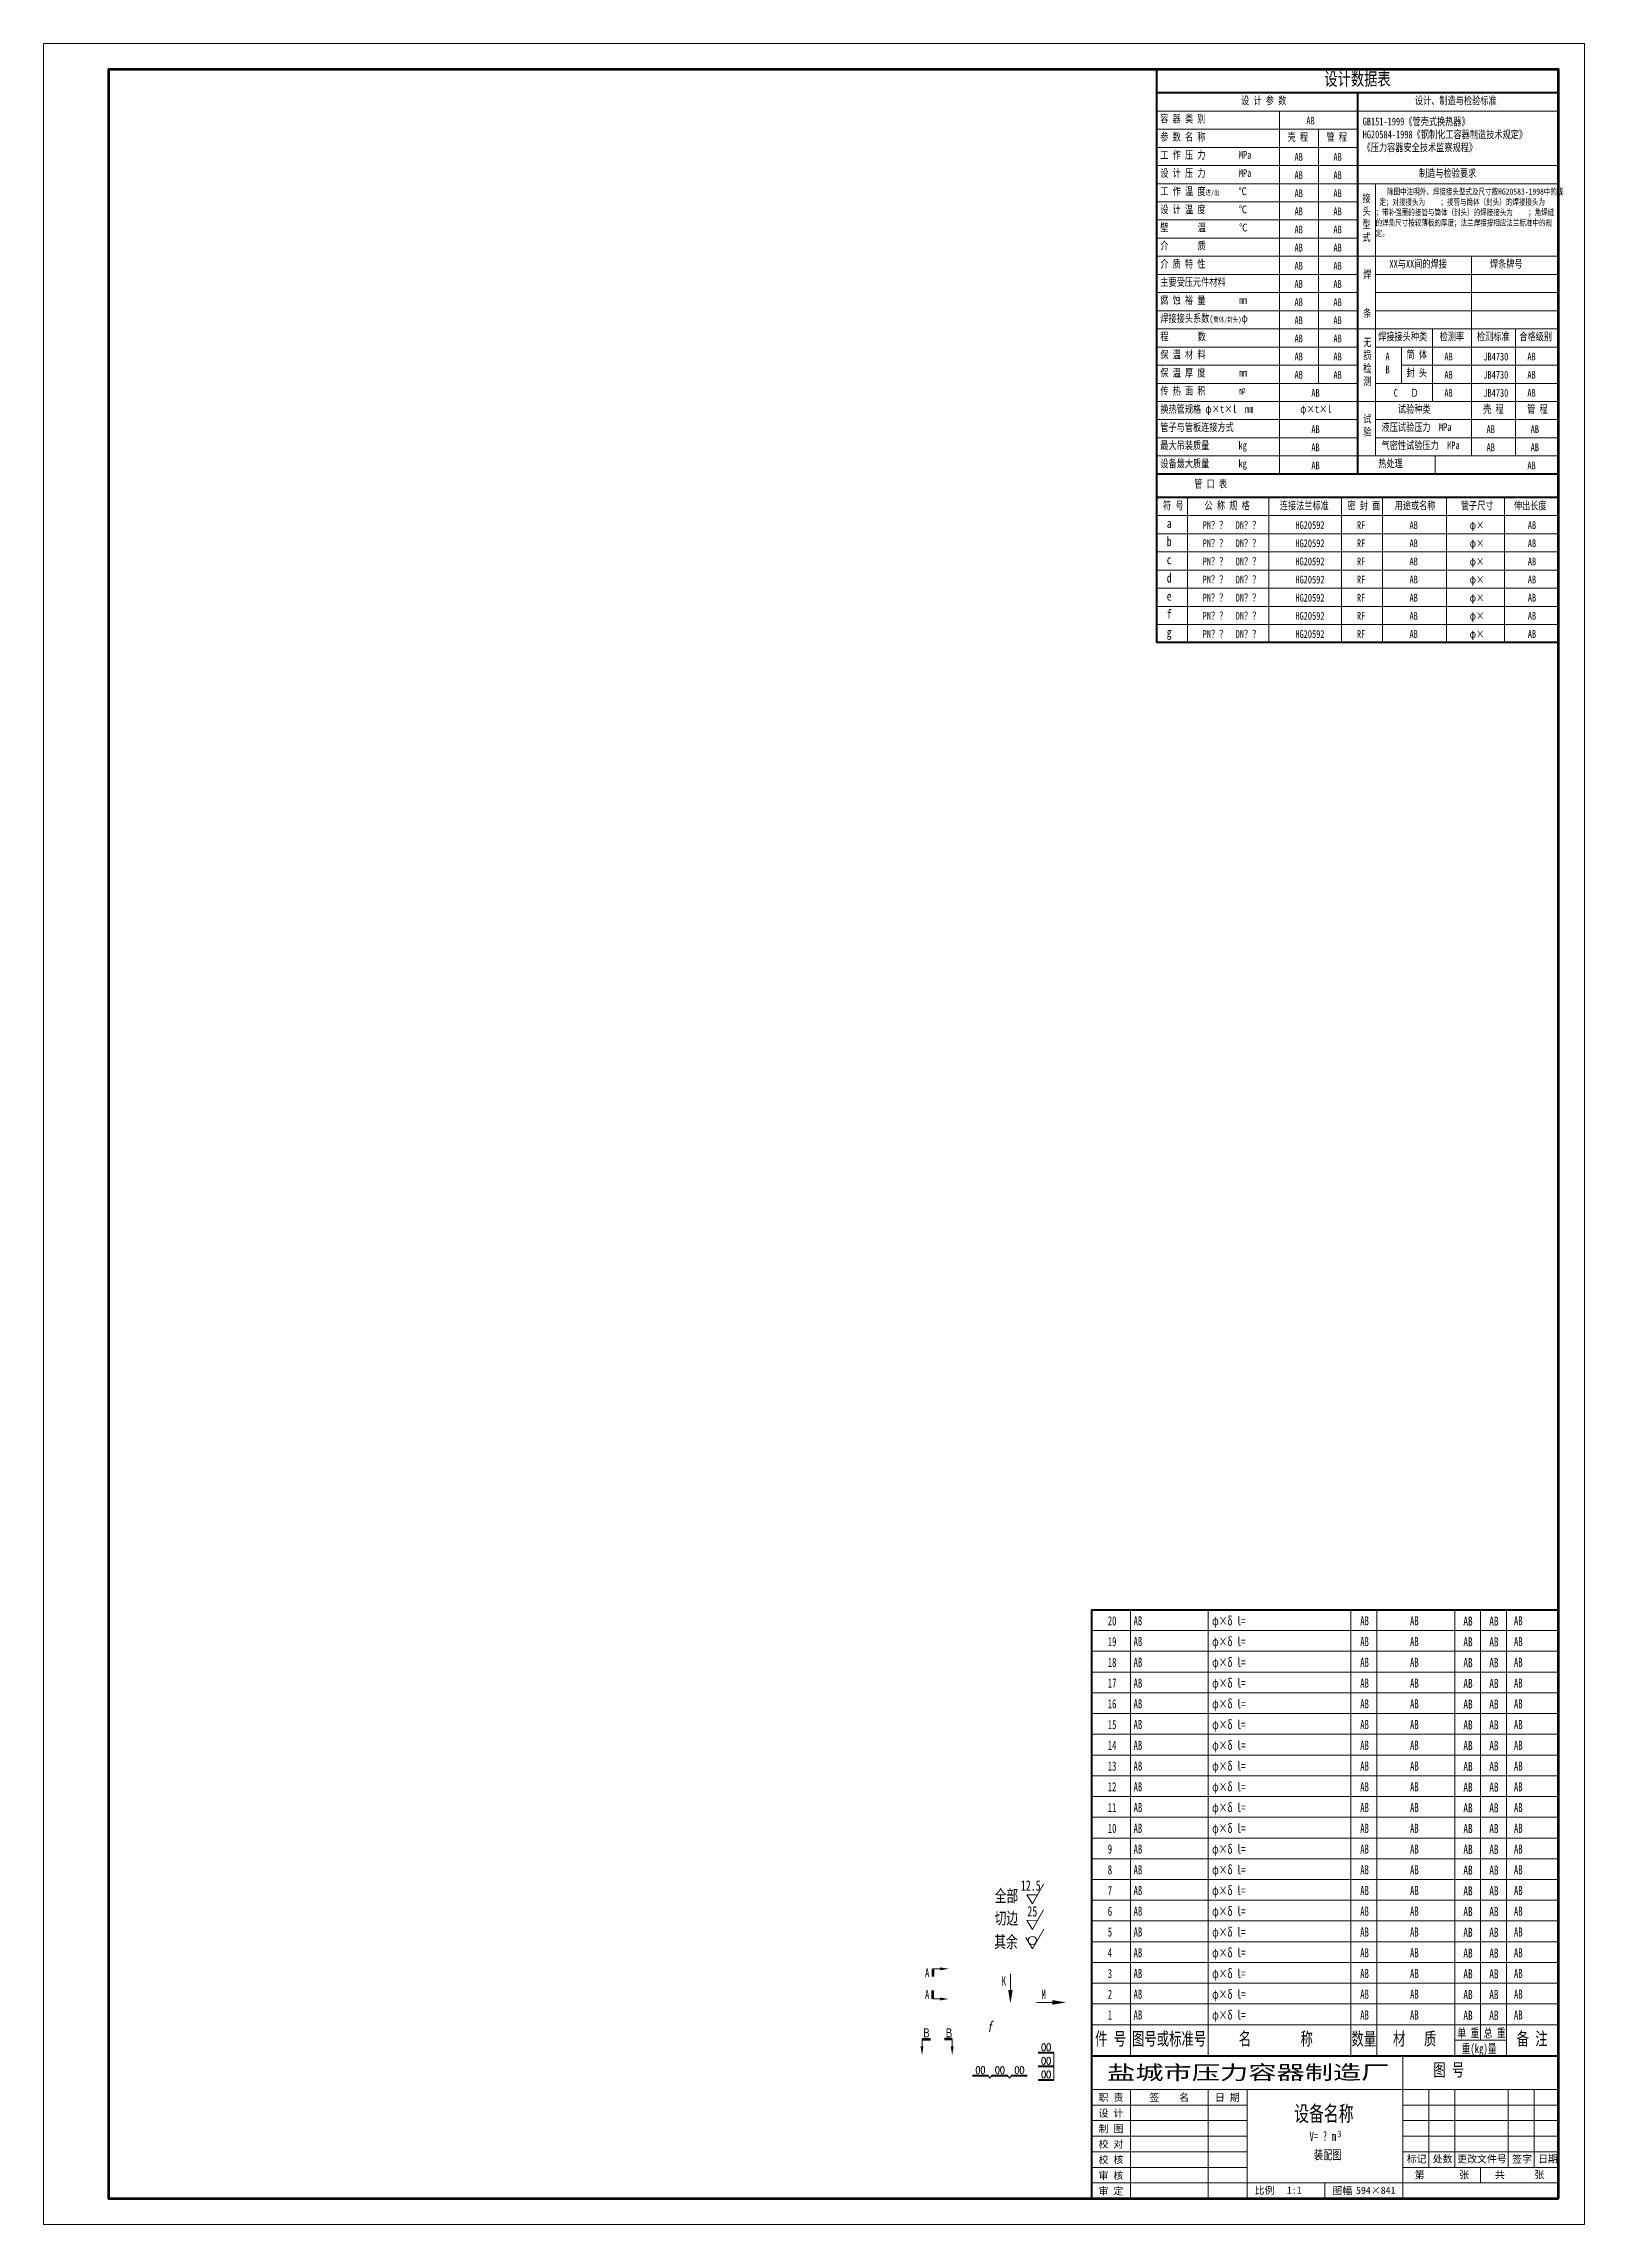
# Model space of a CAD drawing. Extents: x 0 to 23518, y -2902 to 4226.
# Drawn here: x 948 to 1542, y -2792 to -1951 of the extents above; entities that cross this region are included whole.
import ezdxf
from ezdxf.enums import TextEntityAlignment as Align

# ---------------------------------------------------------------- set-up
doc = ezdxf.new("R2010")
doc.units = 0
doc.header["$LTSCALE"] = 10
for name, color, linetype, lineweight in [('A 粗实线', 1, 'CONTINUOUS', 40), ('B 细实线', 7, 'CONTINUOUS', 18), ('C 文 字', 2, 'CONTINUOUS', 20), ('J 标注尺寸', 2, 'CONTINUOUS', 18)]:
    doc.layers.add(name, color=color, linetype=linetype, lineweight=lineweight)
doc.styles.add('HZTXT', font='SIMFANG.TTF', dxfattribs={"width": 0.75})
doc.styles.add('ITALICT', font='ITALICT.shx', dxfattribs={"width": 0.7})
doc.styles.add('ROMANC', font='romanc', dxfattribs={"width": 0.7, "height": 6})
doc.styles.add('标题中文', font='SIMFANG.TTF', dxfattribs={"width": 0.7})

msp = doc.modelspace()

# ---------------------------------------------------------------- texts
at = {"layer": 'C 文 字'}
for s, height, style, width, p in [('AB', 3.5, 'HZTXT', 0.75, (1497.07, -2559.11)), ('AB', 3.5, 'HZTXT', 0.75, (1507.07, -2559.11)), ('AB', 3.5, 'HZTXT', 0.75, (1497.07, -2567.11)), ('AB', 3.5, 'HZTXT', 0.75, (1497.07, -2575.11)), ('AB', 3.5, 'HZTXT', 0.75, (1507.07, -2567.11)), ('AB', 3.5, 'HZTXT', 0.75, (1507.07, -2575.11)), ('AB', 3.5, 'HZTXT', 0.75, (1497.07, -2583.11)), ('AB', 3.5, 'HZTXT', 0.75, (1507.07, -2583.11)), ('AB', 3.5, 'HZTXT', 0.75, (1497.07, -2591.11)), ('AB', 3.5, 'HZTXT', 0.75, (1507.07, -2591.11)), ('AB', 3.5, 'HZTXT', 0.75, (1497.07, -2599.11)), ('AB', 3.5, 'HZTXT', 0.75, (1507.07, -2599.11)), ('AB', 3.5, 'HZTXT', 0.75, (1497.07, -2607.11)), ('AB', 3.5, 'HZTXT', 0.75, (1507.07, -2607.11)), ('AB', 3.5, 'HZTXT', 0.75, (1497.07, -2615.11)), ('AB', 3.5, 'HZTXT', 0.75, (1507.07, -2615.11)), ('AB', 3.5, 'HZTXT', 0.75, (1497.07, -2623.11)), ('AB', 3.5, 'HZTXT', 0.75, (1507.07, -2623.11)), ('AB', 3.5, 'HZTXT', 0.75, (1497.07, -2631.11)), ('AB', 3.5, 'HZTXT', 0.75, (1507.07, -2631.11)), ('AB', 3.5, 'HZTXT', 0.75, (1497.07, -2639.11)), ('AB', 3.5, 'HZTXT', 0.75, (1507.07, -2639.11)), ('AB', 3.5, 'HZTXT', 0.75, (1497.07, -2647.11)), ('AB', 3.5, 'HZTXT', 0.75, (1507.07, -2647.11)), ('AB', 3.5, 'HZTXT', 0.75, (1497.07, -2655.11)), ('AB', 3.5, 'HZTXT', 0.75, (1507.07, -2655.11)), ('AB', 3.5, 'HZTXT', 0.75, (1497.07, -2663.11)), ('AB', 3.5, 'HZTXT', 0.75, (1507.07, -2663.11)), ('AB', 3.5, 'HZTXT', 0.75, (1497.07, -2671.11)), ('AB', 3.5, 'HZTXT', 0.75, (1507.07, -2671.11)), ('AB', 3.5, 'HZTXT', 0.75, (1497.07, -2679.11)), ('AB', 3.5, 'HZTXT', 0.75, (1507.07, -2679.11)), ('AB', 3.5, 'HZTXT', 0.75, (1497.07, -2687.11)), ('AB', 3.5, 'HZTXT', 0.75, (1507.07, -2687.11)), ('AB', 3.5, 'HZTXT', 0.75, (1497.07, -2695.11)), ('AB', 3.5, 'HZTXT', 0.75, (1507.07, -2695.11)), ('AB', 3.5, 'HZTXT', 0.75, (1497.07, -2703.11)), ('AB', 3.5, 'HZTXT', 0.75, (1507.07, -2703.11)), ('AB', 3.5, 'HZTXT', 0.75, (1497.07, -2711.11)), ('AB', 3.5, 'HZTXT', 0.75, (1507.07, -2711.11)), ('00', 2.823, 'ROMANC', 0.8, (1334.42, -2723.39)), ('00', 2.823, 'ROMANC', 0.8, (1309.08, -2732.22)), ('00', 2.823, 'ROMANC', 0.8, (1316.61, -2732.22)), ('00', 2.823, 'ROMANC', 0.8, (1324.15, -2732.22)), ('00', 2.823, 'ROMANC', 0.8, (1334.42, -2728.66)), ('00', 2.823, 'ROMANC', 0.8, (1334.42, -2733.93))]:
    msp.add_text(s, height=height, dxfattribs=dict(at, style=style, width=width)).set_placement(p, align=Align.MIDDLE)
at = {"layer": 'C 文 字', "style": 'HZTXT', "width": 0.7}
for s, p in [('全部', (1314.61, -2665.07)), ('切边', (1314.59, -2673.65)), ('其余', (1314.46, -2682.76))]:
    msp.add_text(s, height=4.73, dxfattribs=at).set_placement(p, align=Align.MIDDLE_LEFT)
for s, p in [('12.5', (1332.31, -2664.26)), ('25', (1330.99, -2674.2))]:
    msp.add_text(s, height=4, dxfattribs=at).set_placement(p, align=Align.BOTTOM_RIGHT)
at = {"layer": 'C 文 字', "style": 'ITALICT', "width": 0.8}
msp.add_text('f', height=4, dxfattribs=at).set_placement((1311.86, -2717.42))
at = {"layer": 'C 文 字', "style": '标题中文', "oblique": 0.5, "width": 1.430365}
msp.add_text('盐城市压力容器制造厂', height=5.5, rotation=0.09587, dxfattribs=at).set_placement((1357.91, -2735.97), (1466.77, -2735.79), align=Align.FIT)
at = {"layer": 'C 文 字', "style": '标题中文', "oblique": 0.5}
msp.add_text('职 责', height=2.8, rotation=0.09587, dxfattribs=at).set_placement((1359.42, -2742.79), align=Align.MIDDLE_CENTER)
for s, p in [('签    名', (1381.88, -2742.69)), ('日 期', (1404.27, -2742.75)), ('设 计', (1359.42, -2748.79)), ('制 图', (1359.42, -2754.79)), ('校 对', (1359.42, -2760.69)), ('校 核', (1359.42, -2766.69)), ('标记', (1477.27, -2766.42)), ('处数', (1487.27, -2766.42)), ('更改文件号', (1502.43, -2766.42)), ('签字', (1517.91, -2766.42)), ('日期', (1527.91, -2766.42)), ('审 核', (1359.42, -2772.79)), ('第       张', (1486.97, -2772.52)), ('共      张', (1516.97, -2772.52)), ('审 定', (1359.42, -2778.79)), ('比例', (1418.6, -2778.54)), ('1:1', (1430.08, -2778.54)), ('图幅', (1448.6, -2778.63)), ('594×841', (1461.49, -2778.63))]:
    msp.add_text(s, height=2.8, rotation=0.09587, dxfattribs=at).set_placement(p, align=Align.MIDDLE)
at = {"layer": 'C 文 字', "attachment_point": 1, "style": 'HZTXT'}
for s, insert, char_height, width in [('设计数据表', (1441.69, -1961.87), 5, 77.5), ('设 计 参 数', (1409.6, -1971.17), 3, 48), ('设计、制造与检验标准', (1476.59, -1971.17), 3, 48), ('容 器 类 别', (1378.45, -1978.17), 3, 48), ('参 数 名 称', (1378.45, -1985.17), 3, 48), ('AB', (1434.76, -1978.93), 3, 48), ('GB151-1999《管壳式换热器》\\PHG20584-1998《钢制化工容器制造技术规定》\\P《压力容器安全技术监察规程》', (1456.45, -1979.27), 3, 77.5), ('工 作 压 力        MPa', (1378.45, -1992.17), 3, 48), ('壳 程', (1427.5, -1985.25), 3, 48), ('AB', (1430.19, -1992.93), 3, 48), ('管 程', (1442.5, -1985.25), 3, 48), ('AB', (1445.19, -1992.93), 3, 48), ('设 计 压 力        MPa', (1378.45, -1999.17), 3, 48), ('AB', (1430.19, -1999.93), 3, 48), ('AB', (1445.19, -1999.93), 3, 48), (' 制造与检验要求', (1476.59, -1999.17), 3, 48), ('工 作 温 度{\\H0.6667x;进/出      }℃', (1378.45, -2006.17), 3, 48), ('AB', (1430.19, -2006.93), 3, 48), ('AB', (1445.19, -2006.93), 3, 48), ('接\\P头\\P型\\P式', (1456.4, -2008.89), 3, 48), ('   除图中注明外，焊接接头型式及尺寸按HG20583-1998中的规\\P 定；对接接头为    ；接管与筒体（封头）的焊接接头为    ；带补强圈的接管与筒体（封头）的焊接接头为    ；角焊缝的焊角尺寸按较薄板的厚度；法兰焊接按相应法兰标准中的规定。', (1461.44, -2006.6), 2.4, 70.5), ('设 计 温 度        ℃', (1378.45, -2013.17), 3, 48), ('AB', (1430.19, -2013.93), 3, 48), ('AB', (1445.19, -2013.93), 3, 48), ('壁       温        ℃', (1378.45, -2020.17), 3, 48), ('介       质', (1378.45, -2027.17), 3, 48), ('AB', (1430.19, -2020.93), 3, 48), ('AB', (1445.19, -2020.93), 3, 48), ('介 质 特 性', (1378.45, -2034.17), 3, 48), ('AB', (1430.19, -2027.93), 3, 48), ('AB', (1430.19, -2034.93), 3, 48), ('AB', (1445.19, -2027.93), 3, 48), ('AB', (1445.19, -2034.93), 3, 48), ('XX与XX间的焊接', (1466.77, -2034.17), 3, 48), ('焊条牌号', (1505.53, -2034.17), 3, 48), ('主要受压元件材料', (1378.45, -2041.17), 3, 48), ('AB', (1430.19, -2041.93), 3, 48), ('AB', (1445.19, -2041.93), 3, 48), ('焊\\P\\P\\P条', (1456.69, -2038.22), 3, 48), ('腐 蚀 裕 量        mm', (1378.45, -2048.17), 3, 48), ('AB', (1430.19, -2048.93), 3, 48), ('AB', (1445.19, -2048.93), 3, 48), ('焊接接头系数{\\H0.8333x;(\\H0.8x;筒体/封头)}φ{\\H0.8333x;        } ', (1378.45, -2055.17), 3, 48), ('AB', (1430.19, -2055.93), 3, 48), ('AB', (1445.19, -2055.93), 3, 48), ('保 温 材 料', (1378.45, -2069.17), 3, 48), ('程       数 ', (1378.45, -2062.17), 3, 48), ('AB', (1430.19, -2062.93), 3, 48), ('AB', (1445.19, -2062.93), 3, 48), ('无\\P损\\P检\\P测', (1456.69, -2064.44), 3, 48), ('焊接接头种类', (1462.44, -2062.17), 3, 48), ('筒 体', (1473.37, -2069.17), 3, 48), ('检测率', (1486.13, -2062.17), 3, 48), ('检测标准', (1500.49, -2062.17), 3, 48), ('合格级别', (1516.88, -2062.17), 3, 48), ('保 温 厚 度        mm', (1378.45, -2076.17), 3, 48), ('AB', (1430.19, -2069.93), 3, 48), ('AB', (1430.19, -2076.93), 3, 48), ('AB', (1445.19, -2069.93), 3, 48), ('AB', (1445.19, -2076.93), 3, 48), ('A\\PB', (1465.26, -2069.89), 3, 48), ('封 头', (1473.37, -2076.17), 3, 48), ('AB', (1487.97, -2069.93), 3, 48), ('AB', (1487.97, -2076.93), 3, 48), ('JB4730', (1502.97, -2069.93), 3, 48), ('JB4730', (1502.97, -2076.93), 3, 48), ('AB', (1519.97, -2069.93), 3, 48), ('AB', (1519.97, -2076.93), 3, 48), ('传 热 面 积        m ', (1378.45, -2083.17), 3, 48), ('2', (1410.09, -2083.52), 2, 48), ('AB', (1436.68, -2083.93), 3, 48), ('C   Ｄ', (1468.43, -2083.93), 3, 48), ('AB', (1487.97, -2083.93), 3, 48), ('JB4730', (1502.97, -2083.93), 3, 48), ('AB', (1519.97, -2083.93), 3, 48), ('换热管规格 φ×t×l  mm', (1378.45, -2090.17), 3, 48), (' φ×t×l   ', (1430.78, -2090.17), 3, 48), ('试\\P验', (1456.69, -2093.96), 3, 48), ('试验种类', (1470.03, -2090.17), 3, 48), ('壳 程 ', (1502.9, -2090.17), 3, 48), ('管 程 ', (1519.86, -2090.17), 3, 48), ('管子与管板连接方式', (1378.45, -2097.17), 3, 48), ('AB', (1436.68, -2097.93), 3, 48), ('液压试验压力  MPa', (1463.75, -2097.17), 3, 48), ('AB', (1504.23, -2097.93), 3, 48), ('AB', (1521.23, -2097.93), 3, 48), ('设备最大质量       kg', (1378.45, -2111.17), 3, 48), ('最大吊装质量       kg', (1378.45, -2104.17), 3, 48), ('AB', (1436.68, -2104.93), 3, 48), ('热处理', (1462.49, -2111.17), 3, 48), ('气密性试验压力  MPa', (1463.75, -2104.17), 3, 48), ('AB', (1504.23, -2104.93), 3, 48), ('AB', (1521.23, -2104.93), 3, 48), ('管 口 表', (1391.52, -2118.99), 3, 48), ('AB', (1436.68, -2111.93), 3, 48), ('AB', (1519.97, -2111.93), 3, 48), (' 符 号', (1377.91, -2127.38), 3, 48), ('公 称 规 格', (1395.51, -2127.38), 3, 48), ('连接法兰标准', (1424.51, -2127.38), 3, 48), ('密 封 面', (1450.58, -2127.38), 3, 48), ('用途或名称', (1468.78, -2127.38), 3, 48), ('管子尺寸', (1494.32, -2127.38), 3, 48), ('伸出长度', (1514.78, -2127.38), 3, 48), ('a', (1380.95, -2133.96), 3.6, 57.6), ('PN？？  DN？？', (1394.77, -2134.92), 3, 48), ('HG20592', (1430.51, -2134.92), 3, 48), ('RF', (1454.25, -2134.92), 3, 48), ('AB', (1474.52, -2134.92), 3, 48), ('φ×', (1497.72, -2134.92), 3, 48), ('AB', (1520.13, -2134.92), 3, 48), ('b', (1380.95, -2140.96), 3.6, 57.6), ('PN？？  DN？？', (1394.77, -2141.92), 3, 48), ('HG20592', (1430.51, -2141.92), 3, 48), ('RF', (1454.25, -2141.92), 3, 48), ('AB', (1474.52, -2141.92), 3, 48), ('φ×', (1497.72, -2141.92), 3, 48), ('AB', (1520.13, -2141.92), 3, 48), ('c', (1380.95, -2147.96), 3.6, 57.6), ('PN？？  DN？？', (1394.77, -2148.92), 3, 48), ('HG20592', (1430.51, -2148.92), 3, 48), ('RF', (1454.25, -2148.92), 3, 48), ('AB', (1474.52, -2148.92), 3, 48), ('φ×', (1497.72, -2148.92), 3, 48), ('AB', (1520.13, -2148.92), 3, 48), ('d ', (1380.95, -2154.96), 3.6, 57.6), ('PN？？  DN？？', (1394.77, -2155.92), 3, 48), ('HG20592', (1430.51, -2155.92), 3, 48), ('RF', (1454.25, -2155.92), 3, 48), ('AB', (1474.52, -2155.92), 3, 48), ('φ×', (1497.72, -2155.92), 3, 48), ('AB', (1520.13, -2155.92), 3, 48), ('e', (1380.95, -2161.96), 3.6, 57.6), ('f', (1380.95, -2168.96), 3.6, 57.6), ('PN？？  DN？？', (1394.77, -2162.92), 3, 48), ('HG20592', (1430.51, -2162.92), 3, 48), ('RF', (1454.25, -2162.92), 3, 48), ('AB', (1474.52, -2162.92), 3, 48), ('φ×', (1497.72, -2162.92), 3, 48), ('AB', (1520.13, -2162.92), 3, 48), ('g', (1380.95, -2175.96), 3.6, 57.6), ('PN？？  DN？？', (1394.77, -2169.92), 3, 48), ('PN？？  DN？？', (1394.77, -2176.92), 3, 48), ('HG20592', (1430.51, -2169.92), 3, 48), ('HG20592', (1430.51, -2176.92), 3, 48), ('RF', (1454.25, -2169.92), 3, 48), ('RF', (1454.25, -2176.92), 3, 48), ('AB', (1474.52, -2169.92), 3, 48), ('AB', (1474.52, -2176.92), 3, 48), ('φ×', (1497.72, -2169.92), 3, 48), ('φ×', (1497.72, -2176.92), 3, 48), ('AB', (1520.13, -2169.92), 3, 48), ('AB', (1520.13, -2176.92), 3, 48)]:
    msp.add_mtext(s, dxfattribs=dict(at, insert=insert, char_height=char_height, width=width))
at = {"layer": 'J 标注尺寸', "style": '标题中文', "width": 0.7}
for s, height, p in [('20', 3.5, (1358.19, -2560.74)), ('AB', 3.5, (1368.14, -2560.74)), ('φ×δ l=', 3.5, (1398.44, -2560.74)), ('φ×δ l=', 3.5, (1398.44, -2568.74)), ('AB', 3.5, (1455.52, -2560.74)), ('AB', 3.5, (1474.73, -2560.74)), ('AB', 3.5, (1514.79, -2560.74)), ('19', 3.5, (1358.19, -2568.74)), ('18', 3.5, (1358.19, -2576.74)), ('AB', 3.5, (1368.14, -2568.74)), ('AB', 3.5, (1368.14, -2576.74)), ('φ×δ l=', 3.5, (1398.44, -2576.74)), ('AB', 3.5, (1455.52, -2568.74)), ('AB', 3.5, (1455.52, -2576.74)), ('AB', 3.5, (1474.73, -2568.74)), ('AB', 3.5, (1474.73, -2576.74)), ('AB', 3.5, (1514.79, -2568.74)), ('AB', 3.5, (1514.79, -2576.74)), ('17', 3.5, (1358.19, -2584.74)), ('AB', 3.5, (1368.14, -2584.74)), ('φ×δ l=', 3.5, (1398.44, -2584.74)), ('AB', 3.5, (1455.52, -2584.74)), ('AB', 3.5, (1474.73, -2584.74)), ('AB', 3.5, (1514.79, -2584.74)), ('16', 3.5, (1358.19, -2592.74)), ('AB', 3.5, (1368.14, -2592.74)), ('φ×δ l=', 3.5, (1398.44, -2592.74)), ('AB', 3.5, (1455.52, -2592.74)), ('AB', 3.5, (1474.73, -2592.74)), ('AB', 3.5, (1514.79, -2592.74)), ('15', 3.5, (1358.19, -2600.74)), ('AB', 3.5, (1368.14, -2600.74)), ('φ×δ l=', 3.5, (1398.44, -2600.74)), ('AB', 3.5, (1455.52, -2600.74)), ('AB', 3.5, (1474.73, -2600.74)), ('AB', 3.5, (1514.79, -2600.74)), ('14', 3.5, (1358.19, -2608.74)), ('AB', 3.5, (1368.14, -2608.74)), ('φ×δ l=', 3.5, (1398.44, -2608.74)), ('AB', 3.5, (1455.52, -2608.74)), ('AB', 3.5, (1474.73, -2608.74)), ('AB', 3.5, (1514.79, -2608.74)), ('13', 3.5, (1358.19, -2616.74)), ('AB', 3.5, (1368.14, -2616.74)), ('φ×δ l=', 3.5, (1398.44, -2616.74)), ('AB', 3.5, (1455.52, -2616.74)), ('AB', 3.5, (1474.73, -2616.74)), ('AB', 3.5, (1514.79, -2616.74)), ('12', 3.5, (1358.19, -2624.74)), ('AB', 3.5, (1368.14, -2624.74)), ('φ×δ l=', 3.5, (1398.44, -2624.74)), ('AB', 3.5, (1455.52, -2624.74)), ('AB', 3.5, (1474.73, -2624.74)), ('AB', 3.5, (1514.79, -2624.74)), ('11', 3.5, (1358.19, -2632.74)), ('AB', 3.5, (1368.14, -2632.74)), ('φ×δ l=', 3.5, (1398.44, -2632.74)), ('AB', 3.5, (1455.52, -2632.74)), ('AB', 3.5, (1474.73, -2632.74)), ('AB', 3.5, (1514.79, -2632.74)), ('10', 3.5, (1358.19, -2640.74)), ('AB', 3.5, (1368.14, -2640.74)), ('φ×δ l=', 3.5, (1398.44, -2640.74)), ('AB', 3.5, (1455.52, -2640.74)), ('AB', 3.5, (1474.73, -2640.74)), ('AB', 3.5, (1514.79, -2640.74)), ('9', 3.5, (1358.19, -2648.74)), ('AB', 3.5, (1368.14, -2648.74)), ('φ×δ l=', 3.5, (1398.44, -2648.74)), ('AB', 3.5, (1455.52, -2648.74)), ('AB', 3.5, (1474.73, -2648.74)), ('AB', 3.5, (1514.79, -2648.74)), ('8', 3.5, (1358.19, -2656.74)), ('AB', 3.5, (1368.14, -2656.74)), ('φ×δ l=', 3.5, (1398.44, -2656.74)), ('AB', 3.5, (1455.52, -2656.74)), ('AB', 3.5, (1474.73, -2656.74)), ('AB', 3.5, (1514.79, -2656.74)), ('7', 3.5, (1358.19, -2664.74)), ('AB', 3.5, (1368.14, -2664.74)), ('φ×δ l=', 3.5, (1398.44, -2664.74)), ('AB', 3.5, (1455.52, -2664.74)), ('AB', 3.5, (1474.73, -2664.74)), ('AB', 3.5, (1514.79, -2664.74)), ('6', 3.5, (1358.19, -2672.74)), ('AB', 3.5, (1368.14, -2672.74)), ('φ×δ l=', 3.5, (1398.44, -2672.74)), ('AB', 3.5, (1455.52, -2672.74)), ('AB', 3.5, (1474.73, -2672.74)), ('AB', 3.5, (1514.79, -2672.74)), ('5', 3.5, (1358.19, -2680.74)), ('AB', 3.5, (1368.14, -2680.74)), ('φ×δ l=', 3.5, (1398.44, -2680.74)), ('AB', 3.5, (1455.52, -2680.74)), ('AB', 3.5, (1474.73, -2680.74)), ('AB', 3.5, (1514.79, -2680.74)), ('4', 3.5, (1358.19, -2688.74)), ('AB', 3.5, (1368.14, -2688.74)), ('φ×δ l=', 3.5, (1398.44, -2688.74)), ('AB', 3.5, (1455.52, -2688.74)), ('AB', 3.5, (1474.73, -2688.74)), ('AB', 3.5, (1514.79, -2688.74)), ('A', 3.5, (1287.73, -2696.46)), ('K', 3.5, (1317.27, -2699.62)), ('3', 3.5, (1358.19, -2696.74)), ('AB', 3.5, (1368.14, -2696.74)), ('φ×δ l=', 3.5, (1398.44, -2696.74)), ('AB', 3.5, (1455.52, -2696.74)), ('AB', 3.5, (1474.73, -2696.74)), ('AB', 3.5, (1514.79, -2696.74)), ('A', 3.5, (1287.73, -2704.86)), ('M', 3.5, (1332.62, -2704.77)), ('2', 3.5, (1358.19, -2704.74)), ('AB', 3.5, (1368.14, -2704.74)), ('φ×δ l=', 3.5, (1398.44, -2704.74)), ('AB', 3.5, (1455.52, -2704.74)), ('AB', 3.5, (1474.73, -2704.74)), ('AB', 3.5, (1514.79, -2704.74)), ('Ｂ', 3.5, (1286.53, -2719.62)), ('Ｂ', 3.5, (1295.25, -2719.62)), ('1', 3.5, (1358.19, -2712.74)), ('AB', 3.5, (1368.14, -2712.74)), ('φ×δ l=', 3.5, (1398.44, -2712.74)), ('AB', 3.5, (1455.52, -2712.74)), ('AB', 3.5, (1474.73, -2712.74)), ('单 重', 3.5, (1492.93, -2719.69)), ('总 重', 3.5, (1503.1, -2719.69)), ('AB', 3.5, (1514.79, -2712.74)), ('件 号', 4.998, (1353.31, -2722.65)), ('图号或标准号', 4.998, (1367.52, -2722.65)), ('名        称', 4.998, (1408.69, -2722.65)), ('数量', 4.998, (1452.1, -2722.65)), ('材   质', 4.998, (1468.19, -2722.65)), ('重(kg)量', 3.5, (1494.59, -2725.69)), ('备 注', 4.998, (1515.84, -2722.65)), ('图 号', 4.998, (1483.69, -2734.65)), ('设备名称', 5.998, (1430.05, -2752)), ('V= ? m', 3.599, (1435.94, -2759.52)), ('3', 2.52, (1446.81, -2758.11)), ('装配图', 3.599, (1437.68, -2766.69))]:
    msp.add_text(s, height=height, dxfattribs=at).set_placement(p)

# ---------------------------------------------------------------- linework, layer by layer
at = {"layer": 'A 粗实线'}
for p, q in [((1376.94, -1960.74), (1376.94, -2181.75)), ((1531.94, -1969.76), (1376.94, -1969.76)), ((1454.44, -1969.76), (1454.44, -2116.76)), ((1531.94, -2116.76), (1376.94, -2116.76)), ((1531.94, -2125.75), (1376.94, -2125.75)), ((1531.94, -2181.75), (1376.94, -2181.75)), ((1351.94, -2554.74), (1351.94, -2726.74)), ((1351.94, -2554.74), (1531.94, -2554.74)), ((1331.35, -2725.51), (1337.37, -2725.51)), ((1331.35, -2730.78), (1337.37, -2730.78)), ((1351.94, -2726.74), (1531.94, -2726.74)), ((1306, -2734.34), (1312.02, -2734.34)), ((1313.54, -2734.34), (1319.56, -2734.34)), ((1321.08, -2734.34), (1327.1, -2734.34)), ((1331.35, -2736.04), (1337.37, -2736.04))]:
    msp.add_line(p, q, dxfattribs=at)
at = {"layer": 'A 粗实线', "lineweight": 80}
for p, q in [((1290.76, -2693.18), (1290.76, -2696.1)), ((1290.76, -2704.82), (1290.76, -2701.58)), ((1286.58, -2720.37), (1289.83, -2720.37)), ((1298.22, -2720.37), (1295.3, -2720.37))]:
    msp.add_line(p, q, dxfattribs=at)
at = {"layer": 'A 粗实线', "color": 1}
msp.add_line((1351.94, -2726.74), (1351.94, -2781.74), dxfattribs=at)
at = {"layer": 'A 粗实线', "color": 5, "lineweight": 120}
msp.add_lwpolyline([(1531.94, -2781.74), (1531.94, -1960.74), (972.94, -1960.74), (972.94, -2781.74)], close=True, dxfattribs=at)
at = {"layer": 'B 细实线'}
for p, q in [((1531.94, -1976.76), (1376.94, -1976.76)), ((1454.44, -1983.76), (1376.94, -1983.76)), ((1424.44, -1976.76), (1424.44, -2116.76)), ((1439.44, -1983.76), (1439.44, -2081.76)), ((1454.44, -1990.76), (1376.94, -1990.76)), ((1531.94, -1997.76), (1376.94, -1997.76)), ((1531.94, -2004.76), (1376.94, -2004.76)), ((1461.44, -2004.76), (1461.44, -2109.76)), ((1454.44, -2011.76), (1376.94, -2011.76)), ((1454.44, -2018.76), (1376.94, -2018.76)), ((1454.44, -2025.76), (1376.94, -2025.76)), ((1531.94, -2032.76), (1376.94, -2032.76)), ((1498.44, -2032.76), (1498.44, -2109.76)), ((1454.44, -2039.76), (1376.94, -2039.76)), ((1531.94, -2039.76), (1461.44, -2039.76)), ((1454.44, -2046.76), (1376.94, -2046.76)), ((1531.94, -2046.76), (1461.44, -2046.76)), ((1454.44, -2053.76), (1376.94, -2053.76)), ((1531.94, -2053.76), (1461.44, -2053.76)), ((1461.44, -2060.76), (1376.94, -2060.76)), ((1454.44, -2067.76), (1376.94, -2067.76)), ((1531.94, -2060.76), (1461.44, -2060.76)), ((1531.94, -2060.76), (1461.44, -2060.76)), ((1531.94, -2067.76), (1461.44, -2067.76)), ((1471.44, -2067.76), (1471.44, -2081.76)), ((1483.44, -2060.76), (1483.44, -2088.76)), ((1515.44, -2060.76), (1515.44, -2109.76)), ((1454.44, -2074.76), (1376.94, -2074.76)), ((1531.94, -2074.76), (1471.44, -2074.76)), ((1454.44, -2081.76), (1376.94, -2081.76)), ((1531.94, -2081.76), (1461.44, -2081.76)), ((1531.94, -2088.76), (1376.94, -2088.76)), ((1454.44, -2095.76), (1376.94, -2095.76)), ((1531.94, -2095.76), (1461.44, -2095.76)), ((1454.44, -2102.76), (1376.94, -2102.76)), ((1531.94, -2109.76), (1376.94, -2109.76)), ((1531.94, -2102.76), (1461.44, -2102.76)), ((1531.94, -2102.76), (1461.44, -2102.76)), ((1484.4, -2109.76), (1484.4, -2116.76)), ((1388.94, -2125.75), (1388.94, -2181.75)), ((1420.34, -2125.75), (1420.34, -2181.75)), ((1448.27, -2125.75), (1448.27, -2181.75)), ((1464.07, -2125.75), (1464.07, -2181.75)), ((1488.81, -2125.75), (1488.81, -2181.75)), ((1511.14, -2125.75), (1511.14, -2181.75)), ((1531.94, -2132.75), (1376.94, -2132.75)), ((1531.94, -2139.75), (1376.94, -2139.75)), ((1531.94, -2146.75), (1376.94, -2146.75)), ((1531.94, -2153.75), (1376.94, -2153.75)), ((1531.94, -2160.75), (1376.94, -2160.75)), ((1531.94, -2167.75), (1376.94, -2167.75)), ((1531.94, -2174.75), (1376.94, -2174.75)), ((1366.94, -2726.74), (1366.94, -2554.74)), ((1396.94, -2726.74), (1396.94, -2554.74)), ((1451.94, -2726.74), (1451.94, -2554.74)), ((1461.94, -2726.74), (1461.94, -2554.74)), ((1491.94, -2726.74), (1491.94, -2554.74)), ((1501.94, -2720.74), (1501.94, -2554.74)), ((1511.94, -2726.74), (1511.94, -2554.74)), ((1351.94, -2562.74), (1531.94, -2562.74)), ((1351.94, -2570.74), (1531.94, -2570.74)), ((1351.94, -2578.74), (1531.94, -2578.74)), ((1351.94, -2586.74), (1531.94, -2586.74)), ((1351.94, -2594.74), (1531.94, -2594.74)), ((1351.94, -2602.74), (1531.94, -2602.74)), ((1351.94, -2610.74), (1531.94, -2610.74)), ((1351.94, -2618.74), (1531.94, -2618.74)), ((1351.94, -2626.74), (1531.94, -2626.74)), ((1351.94, -2634.74), (1531.94, -2634.74)), ((1351.94, -2642.74), (1531.94, -2642.74)), ((1351.94, -2650.74), (1531.94, -2650.74)), ((1327, -2664.63), (1331.08, -2664.62)), ((1329.12, -2668.15), (1327, -2664.63)), ((1329.12, -2668.15), (1333.44, -2660.57)), ((1351.94, -2658.74), (1531.94, -2658.74)), ((1329.12, -2678.01), (1333.44, -2670.43)), ((1351.94, -2666.74), (1531.94, -2666.74)), ((1327, -2674.49), (1331.08, -2674.48)), ((1329.12, -2678.01), (1327, -2674.49)), ((1351.94, -2674.74), (1531.94, -2674.74)), ((1351.94, -2682.74), (1531.94, -2682.74)), ((1351.94, -2690.74), (1531.94, -2690.74)), ((1290.76, -2693.18), (1293.49, -2693.18)), ((1320.66, -2695.16), (1320.66, -2701.32)), ((1351.94, -2698.74), (1531.94, -2698.74)), ((1290.76, -2704.82), (1293.49, -2704.82)), ((1330.72, -2706.14), (1336.88, -2706.14)), ((1351.94, -2706.74), (1531.94, -2706.74)), ((1351.94, -2714.74), (1531.94, -2714.74)), ((1286.58, -2720.37), (1286.58, -2723.09)), ((1298.22, -2720.37), (1298.22, -2723.09)), ((1491.94, -2720.74), (1511.94, -2720.74)), ((1337.37, -2730.78), (1337.37, -2725.51)), ((1337.37, -2736.04), (1337.37, -2730.78)), ((1471.94, -2726.74), (1471.94, -2781.74)), ((1312.02, -2734.34), (1312.78, -2735.4)), ((1313.54, -2734.34), (1312.78, -2735.4)), ((1319.56, -2734.34), (1320.32, -2735.4)), ((1321.08, -2734.34), (1320.32, -2735.4)), ((1351.94, -2739.74), (1531.94, -2739.74)), ((1366.94, -2739.74), (1366.94, -2781.74)), ((1396.94, -2739.74), (1396.94, -2781.74)), ((1411.94, -2739.74), (1411.94, -2781.74)), ((1481.94, -2739.74), (1481.94, -2769.74)), ((1491.94, -2739.74), (1491.94, -2769.74)), ((1512.58, -2739.74), (1512.58, -2769.74)), ((1522.58, -2739.74), (1522.58, -2769.74)), ((1351.94, -2745.74), (1411.94, -2745.74)), ((1471.94, -2745.74), (1531.94, -2745.74)), ((1351.94, -2751.74), (1411.94, -2751.74)), ((1351.94, -2757.74), (1411.94, -2757.74)), ((1471.94, -2751.74), (1531.94, -2751.74)), ((1471.94, -2757.74), (1531.94, -2757.74)), ((1351.94, -2763.74), (1411.94, -2763.74)), ((1471.94, -2763.74), (1531.94, -2763.74)), ((1351.94, -2769.74), (1411.94, -2769.74)), ((1471.94, -2769.74), (1531.94, -2769.74)), ((1501.94, -2775.74), (1501.94, -2769.74)), ((1351.94, -2775.74), (1531.94, -2775.74)), ((1441.94, -2775.74), (1441.94, -2781.74))]:
    msp.add_line(p, q, dxfattribs=at)
msp.add_lwpolyline([(1541.94, -2791.74), (1541.94, -1950.74), (947.94, -1950.74), (947.94, -2791.74)], close=True, dxfattribs=at)
msp.add_lwpolyline([(1333.54, -2677.86), (1329.14, -2685.48), (1326.61, -2681.1)], dxfattribs=at)
msp.add_circle((1329.14, -2682.29), 1.59, dxfattribs=at)
for points in [[(1293.49, -2693.75), (1293.49, -2692.62), (1296.89, -2693.18)], [(1293.49, -2705.39), (1293.49, -2704.25), (1296.89, -2704.82)], [(1319.78, -2701.32), (1321.53, -2701.32), (1320.66, -2706.57)], [(1336.88, -2707.01), (1336.88, -2705.26), (1342.13, -2706.14)], [(1286.01, -2723.09), (1287.15, -2723.09), (1286.58, -2726.5)], [(1297.65, -2723.09), (1298.79, -2723.09), (1298.22, -2726.5)]]:
    msp.add_solid(points, dxfattribs=at)

msp.set_redraw_order([(e.dxf.handle, doc.entitydb.next_handle()) for e in msp.query("TEXT MTEXT ATTDEF DIMENSION ARC_DIMENSION")])  # texts and dimensions are drawn at this point

doc.saveas('drawing.dxf')
